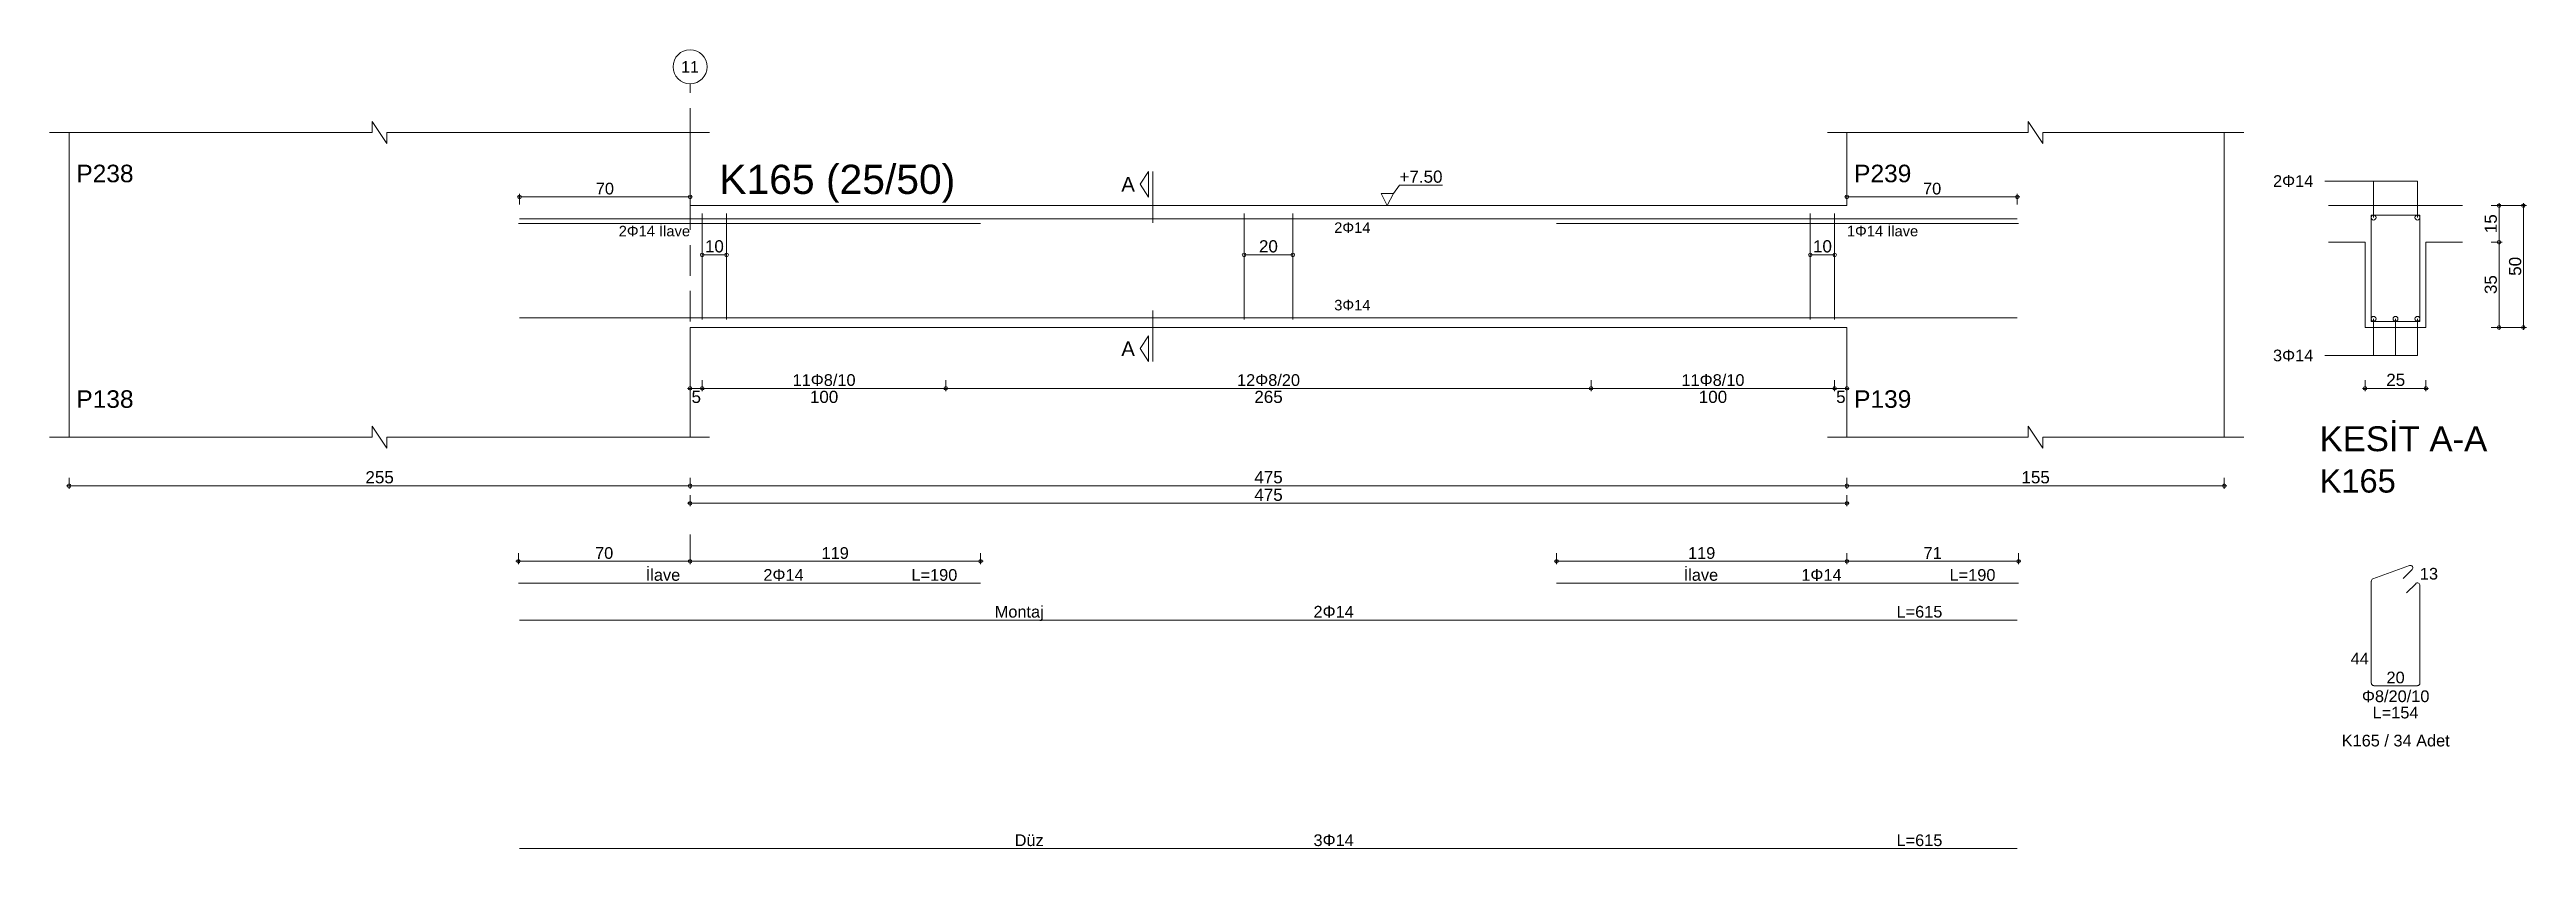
# Model space of a CAD drawing. Header units: millimetres. Extents: x 23801 to 80069, y 9628 to 14137.
# Drawn here: x 44545 to 46070, y 11919 to 12411 of the extents above; entities that cross this region are included whole.
import ezdxf

# ---------------------------------------------------------------- set-up
doc = ezdxf.new("R2010")
doc.units = ezdxf.units.MM
doc.linetypes.add('DASHDOT2', pattern=[12.7, 6.35, -3.175, 0, -3.175])
doc.linetypes.add('DASHED4', pattern=[18.75, 12.5, -6.25])
doc.layers.add('aks', color=251, linetype='DASHDOT2', lineweight=35)
for name, color, linetype in [('Donatı Topl. Uzun. Yazısı', 7, 'Continuous'), ('Donatı Uz. Yazısı', 7, 'Continuous'), ('Donatı Yazısı', 7, 'Continuous'), ('Donatı Çizgisi', 7, 'Continuous'), ('Kiriş', 7, 'Continuous'), ('Standart', 7, 'Continuous'), ('Ölçülendirme', 7, 'Continuous')]:
    doc.layers.add(name, color=color, linetype=linetype)
doc.styles.add('arial_1_18', font='arial.ttf', dxfattribs={"height": 0.2})

# ---------------------------------------------------------------- blocks, each defined once
blk = doc.blocks.new('IDE475Entity7428')
at = {"layer": 'aks', "color": 30, "linetype": 'DASHED4', "lineweight": 5}
for points in [[(8095.2, 1648.6), (8095.2, 1783.6)], [(8095.2, 1587.6), (8095.2, 1598.6)]]:
    blk.add_lwpolyline(points, dxfattribs=at)
at = {"layer": 'aks', "color": 1, "linetype": 'Continuous', "lineweight": 5}
blk.add_circle((8095.2, 1790.6), 7, dxfattribs=at)
at = {"layer": 'Donatı Çizgisi', "color": 5, "linetype": 'Continuous', "lineweight": 5}
for points in [[(8100.2, 1686.8), (8100.2, 1730.4)], [(8110.2, 1686.8), (8110.2, 1730.4)], [(8322.7, 1686.8), (8322.7, 1730.4)], [(8342.7, 1686.8), (8342.7, 1730.4)], [(8555.2, 1686.8), (8555.2, 1730.4)], [(8565.2, 1686.8), (8565.2, 1730.4)], [(8785.5, 1686.1), (8785.5, 1729.7)], [(8785.5, 1729.7), (8805.5, 1729.7)], [(8805.5, 1686.1), (8805.5, 1729.7)], [(8024.7, 1726.2), (8214.5, 1726.2)], [(8025.2, 1728.2), (8640.2, 1728.2)], [(8451, 1726.2), (8640.7, 1726.2)], [(8025.2, 1687.6), (8640.2, 1687.6)], [(8785.5, 1686.1), (8805.5, 1686.1)], [(8024.7, 1578.6), (8214.5, 1578.6)], [(8451, 1578.6), (8640.7, 1578.6)], [(8785.5, 1537.6), (8785.5, 1579.4)], [(8786.2, 1580.4), (8801.2, 1585.9)], [(8798.7, 1580.5), (8802.3, 1584.2)], [(8800, 1574.6), (8803.8, 1578.4)], [(8805.5, 1537.6), (8805.5, 1577.7)], [(8025.2, 1563.5), (8640.2, 1563.5)], [(8786.6, 1536.5), (8804.5, 1536.5)], [(8025.2, 1469.7), (8640.2, 1469.7)]]:
    blk.add_lwpolyline(points, dxfattribs=at)
for centre in [(8786.5, 1728.7), (8804.5, 1728.7), (8786.5, 1687.1), (8795.5, 1687.1), (8804.5, 1687.1)]:
    blk.add_circle(centre, 1, dxfattribs=at)
for centre, start, end in [((8786.6, 1579.4), 110, 180), ((8801.6, 1584.9), 315, 110), ((8804.5, 1577.7), 0, 135), ((8786.6, 1537.6), 180, 270), ((8804.5, 1537.6), 270, 0)]:
    blk.add_arc(centre, 1.02, start, end, dxfattribs=at)
at = {"layer": 'Kiriş', "color": 1, "linetype": 'Continuous', "lineweight": 5}
for points in [[(7832.2, 1763.6), (7964.7, 1763.6)], [(7840.2, 1638.6), (7840.2, 1763.6)], [(7964.7, 1763.6), (7964.7, 1768.1)], [(7970.7, 1759.1), (7964.7, 1768.1)], [(7970.7, 1759.1), (7970.7, 1763.6)], [(7970.7, 1763.6), (8103.2, 1763.6)], [(8095.2, 1733.6), (8095.2, 1763.6)], [(8562.2, 1763.6), (8644.7, 1763.6)], [(8570.2, 1733.6), (8570.2, 1763.6)], [(8644.7, 1763.6), (8644.7, 1768.1)], [(8650.7, 1759.1), (8644.7, 1768.1)], [(8650.7, 1763.6), (8733.2, 1763.6)], [(8650.7, 1759.1), (8650.7, 1763.6)], [(8725.2, 1638.6), (8725.2, 1763.6)], [(8095.2, 1733.6), (8570.2, 1733.6)], [(8768, 1733.6), (8823, 1733.6)], [(8768, 1718.6), (8783, 1718.6)], [(8783, 1683.6), (8783, 1718.6)], [(8808, 1718.6), (8823, 1718.6)], [(8808, 1683.6), (8808, 1718.6)], [(8095.2, 1683.6), (8570.2, 1683.6)], [(8095.2, 1638.6), (8095.2, 1683.6)], [(8570.2, 1638.6), (8570.2, 1683.6)], [(8783, 1683.6), (8808, 1683.6)], [(7832.2, 1638.6), (7964.7, 1638.6)], [(7970.7, 1634.1), (7964.7, 1643.1)], [(7964.7, 1638.6), (7964.7, 1643.1)], [(7970.7, 1638.6), (8103.2, 1638.6)], [(7970.7, 1634.1), (7970.7, 1638.6)], [(8562.2, 1638.6), (8644.7, 1638.6)], [(8650.7, 1634.1), (8644.7, 1643.1)], [(8644.7, 1638.6), (8644.7, 1643.1)], [(8650.7, 1638.6), (8733.2, 1638.6)], [(8650.7, 1634.1), (8650.7, 1638.6)]]:
    blk.add_lwpolyline(points, dxfattribs=at)
at = {"layer": 'Ölçülendirme', "color": 1, "linetype": 'Continuous', "lineweight": 5}
for points in [[(8280, 1742.4), (8283.5, 1747.6)], [(8283.5, 1737.1), (8280, 1742.4)], [(8283.5, 1737.1), (8283.5, 1747.6)], [(8285.2, 1726.6), (8285.2, 1747.6)], [(8384, 1738.6), (8386.5, 1742)], [(8386.5, 1742), (8404.1, 1742)], [(8766.5, 1743.7), (8804.5, 1743.7)], [(8786.5, 1728.7), (8786.5, 1743.7)], [(8804.5, 1728.7), (8804.5, 1743.7)], [(8024.2, 1737.2), (8096.2, 1737.2)], [(8025.2, 1734), (8025.2, 1738.5)], [(8095.2, 1734), (8095.2, 1738.5)], [(8381.5, 1733.6), (8379, 1738.6)], [(8379, 1738.6), (8384, 1738.6)], [(8384, 1738.6), (8381.5, 1733.6)], [(8381.5, 1733.6), (8381.5, 1733.6)], [(8569.2, 1737.2), (8641.2, 1737.2)], [(8570.2, 1734), (8570.2, 1738.5)], [(8640.2, 1734), (8640.2, 1738.5)], [(8834.8, 1733.6), (8849.3, 1733.6)], [(8838, 1682.6), (8838, 1734.6)], [(8848, 1682.6), (8848, 1734.6)], [(8100.2, 1713.4), (8110.2, 1713.4)], [(8322.7, 1713.4), (8342.7, 1713.4)], [(8555.2, 1713.4), (8565.2, 1713.4)], [(8834.8, 1718.6), (8839.3, 1718.6)], [(8285.2, 1669.6), (8285.2, 1690.6)], [(8280, 1674.9), (8283.5, 1680.1)], [(8283.5, 1669.6), (8283.5, 1680.1)], [(8786.5, 1672.1), (8786.5, 1687.1)], [(8795.5, 1672.1), (8795.5, 1687.1)], [(8804.5, 1672.1), (8804.5, 1687.1)], [(8834.8, 1683.6), (8849.3, 1683.6)], [(8283.5, 1669.6), (8280, 1674.9)], [(8766.5, 1672.1), (8804.5, 1672.1)], [(8094.2, 1658.6), (8571.2, 1658.6)], [(8095.2, 1657.4), (8095.2, 1661.9)], [(8100.2, 1657.4), (8100.2, 1661.9)], [(8200.2, 1657.4), (8200.2, 1661.9)], [(8465.2, 1657.4), (8465.2, 1661.9)], [(8565.2, 1657.4), (8565.2, 1661.9)], [(8570.2, 1657.4), (8570.2, 1661.9)], [(8782, 1658.6), (8809, 1658.6)], [(8783, 1657.4), (8783, 1661.9)], [(8808, 1657.4), (8808, 1661.9)], [(7839.2, 1618.6), (8726.2, 1618.6)], [(7840.2, 1617.4), (7840.2, 1621.9)], [(8095.2, 1617.4), (8095.2, 1621.9)], [(8570.2, 1617.4), (8570.2, 1621.9)], [(8725.2, 1617.4), (8725.2, 1621.9)], [(8094.2, 1611.4), (8571.2, 1611.4)], [(8095.2, 1610.2), (8095.2, 1614.7)], [(8570.2, 1610.2), (8570.2, 1614.7)], [(8023.7, 1587.6), (8096.2, 1587.6)], [(8024.7, 1586.4), (8024.7, 1590.9)], [(8094.2, 1587.6), (8215.5, 1587.6)], [(8095.2, 1586.4), (8095.2, 1590.9)], [(8095.2, 1586.4), (8095.2, 1590.9)], [(8214.5, 1586.4), (8214.5, 1590.9)], [(8450, 1587.6), (8571.2, 1587.6)], [(8451, 1586.4), (8451, 1590.9)], [(8569.2, 1587.6), (8641.7, 1587.6)], [(8570.2, 1586.4), (8570.2, 1590.9)], [(8570.2, 1586.4), (8570.2, 1590.9)], [(8640.7, 1586.4), (8640.7, 1590.9)]]:
    blk.add_lwpolyline(points, dxfattribs=at)
for centre in [(8025.2, 1737.2), (8095.2, 1737.2), (8570.2, 1737.2), (8640.2, 1737.2), (8838, 1733.6), (8848, 1733.6), (8838, 1718.6), (8100.2, 1713.4), (8110.2, 1713.4), (8322.7, 1713.4), (8342.7, 1713.4), (8555.2, 1713.4), (8565.2, 1713.4), (8838, 1683.6), (8848, 1683.6), (8095.2, 1658.6), (8100.2, 1658.6), (8100.2, 1658.6), (8200.2, 1658.6), (8200.2, 1658.6), (8465.2, 1658.6), (8465.2, 1658.6), (8565.2, 1658.6), (8565.2, 1658.6), (8570.2, 1658.6), (8783, 1658.6), (8808, 1658.6), (7840.2, 1618.6), (8095.2, 1618.6), (8095.2, 1618.6), (8570.2, 1618.6), (8570.2, 1618.6), (8725.2, 1618.6), (8095.2, 1611.4), (8570.2, 1611.4), (8024.7, 1587.6), (8095.2, 1587.6), (8095.2, 1587.6), (8214.5, 1587.6), (8451, 1587.6), (8570.2, 1587.6), (8570.2, 1587.6), (8640.7, 1587.6)]:
    blk.add_circle(centre, 0.75, dxfattribs=at)
at = {"layer": 'aks', "color": 1, "linetype": 'Continuous', "lineweight": 5, "style": 'arial_1_18'}
blk.add_text('11', height=4.73, dxfattribs=at).set_placement((8091.5, 1788.2))
at = {"layer": 'Donatı Topl. Uzun. Yazısı', "color": 1, "linetype": 'Continuous', "lineweight": 5, "style": 'arial_1_18'}
for s, p in [('L=190', (8186.1, 1579.6)), ('L=190', (8612.4, 1579.6)), ('L=615', (8590.6, 1564.5)), ('L=154', (8786.1, 1523.1)), ('L=615', (8590.6, 1470.7))]:
    blk.add_text(s, height=4.8, dxfattribs=at).set_placement(p)
at = {"layer": 'Donatı Uz. Yazısı', "color": 1, "linetype": 'Continuous', "lineweight": 5, "style": 'arial_1_18'}
for s, p in [('13', (8805.5, 1580.1)), ('44', (8777.1, 1545.3)), ('20', (8791.8, 1537.5))]:
    blk.add_text(s, height=4.8, dxfattribs=at).set_placement(p)
at = {"layer": 'Donatı Yazısı', "color": 5, "linetype": 'Continuous', "lineweight": 5, "style": 'arial_1_18'}
for s, height, p in [('2Φ14', 4.8, (8745.2, 1741.3)), ('2Φ14 İlave', 4.32, (8065.9, 1721)), ('1Φ14 İlave', 4.32, (8570.2, 1721)), ('3Φ14', 4.8, (8745.2, 1669.7)), ('2Φ14', 4.8, (8125.3, 1579.6)), ('1Φ14', 4.8, (8551.5, 1579.6)), ('2Φ14', 4.8, (8351.2, 1564.5)), ('Φ8/20/10', 4.8, (8781.7, 1529.8)), ('K165 / 34 Adet', 4.8, (8773.4, 1511.6)), ('3Φ14', 4.8, (8351.2, 1470.7))]:
    blk.add_text(s, height=height, dxfattribs=at).set_placement(p)
for s, p in [('2Φ14', (8359.7, 1722.4)), ('3Φ14', (8359.7, 1690.6))]:
    blk.add_text(s, height=4.32, rotation=360, dxfattribs=at).set_placement(p)
at = {"layer": 'Donatı Yazısı', "color": 1, "linetype": 'Continuous', "lineweight": 5, "style": 'arial_1_18'}
for s, p in [('İlave', (8077, 1579.6)), ('İlave', (8503.2, 1579.6)), ('Montaj', (8220.3, 1564.5)), ('Düz', (8228.5, 1470.7))]:
    blk.add_text(s, height=4.8, dxfattribs=at).set_placement(p)
at = {"layer": 'Kiriş', "color": 1, "linetype": 'Continuous', "lineweight": 5, "style": 'arial_1_18'}
for s, height, p in [('P238', 7.2, (7843.2, 1743.2)), ('K165 (25/50)', 12, (8107.2, 1738.4)), ('P239', 7.2, (8573.2, 1743.2)), ('P138', 7.2, (7843.2, 1650.6)), ('P139', 7.2, (8573.2, 1650.6)), ('KESİT A-A', 10.2, (8764.3, 1632.8)), ('K165', 9.6, (8764.3, 1615.8))]:
    blk.add_text(s, height=height, dxfattribs=at).set_placement(p)
at = {"layer": 'Ölçülendirme', "color": 1, "linetype": 'Continuous', "lineweight": 5, "style": 'arial_1_18'}
for s, height, p in [('70', 4.8, (8056.5, 1738.2)), ('A', 5.95, (8272.3, 1739.4)), ('+7.50', 5, (8386.5, 1743)), ('70', 4.8, (8601.5, 1738.2)), ('A', 5.95, (8272.3, 1671.9)), ('25', 5, (8791.7, 1659.6)), ('5', 5, (8095.8, 1652.6)), ('100', 5, (8144.4, 1652.6)), ('265', 5, (8326.9, 1652.6)), ('100', 5, (8509.4, 1652.6)), ('5', 5, (8565.8, 1652.6)), ('255', 5, (7961.9, 1619.6)), ('475', 5, (8326.9, 1619.6)), ('475', 5, (8326.9, 1612.4)), ('155', 5, (8641.9, 1619.6))]:
    blk.add_text(s, height=height, dxfattribs=at).set_placement(p)
for s, rotation, p in [('15', 90, (8837.1, 1722.3)), ('10', 360, (8101.3, 1714.4)), ('20', 360, (8328.8, 1714.4)), ('10', 360, (8556.3, 1714.4)), ('50', 90, (8847.1, 1704.8)), ('35', 90, (8837.1, 1697.3))]:
    blk.add_text(s, height=5, rotation=rotation, dxfattribs=at).set_placement(p)
at = {"layer": 'Ölçülendirme', "color": 5, "linetype": 'Continuous', "lineweight": 5, "style": 'arial_1_18'}
for s, p in [('11Φ8/10', (8137.3, 1659.6)), ('12Φ8/20', (8319.8, 1659.6)), ('11Φ8/10', (8502.3, 1659.6)), ('70', (8056.2, 1588.6)), ('119', (8149.2, 1588.6)), ('119', (8505, 1588.6)), ('71', (8601.7, 1588.6))]:
    blk.add_text(s, height=4.8, dxfattribs=at).set_placement(p)

msp = doc.modelspace()

# ---------------------------------------------------------------- block references
at = {"layer": 'Standart', "xscale": 1.5, "yscale": 1.5, "zscale": 1.5}
msp.add_blockref('IDE475Entity7428', (32796.5, 9714.1), dxfattribs=at)

doc.saveas('drawing.dxf')
